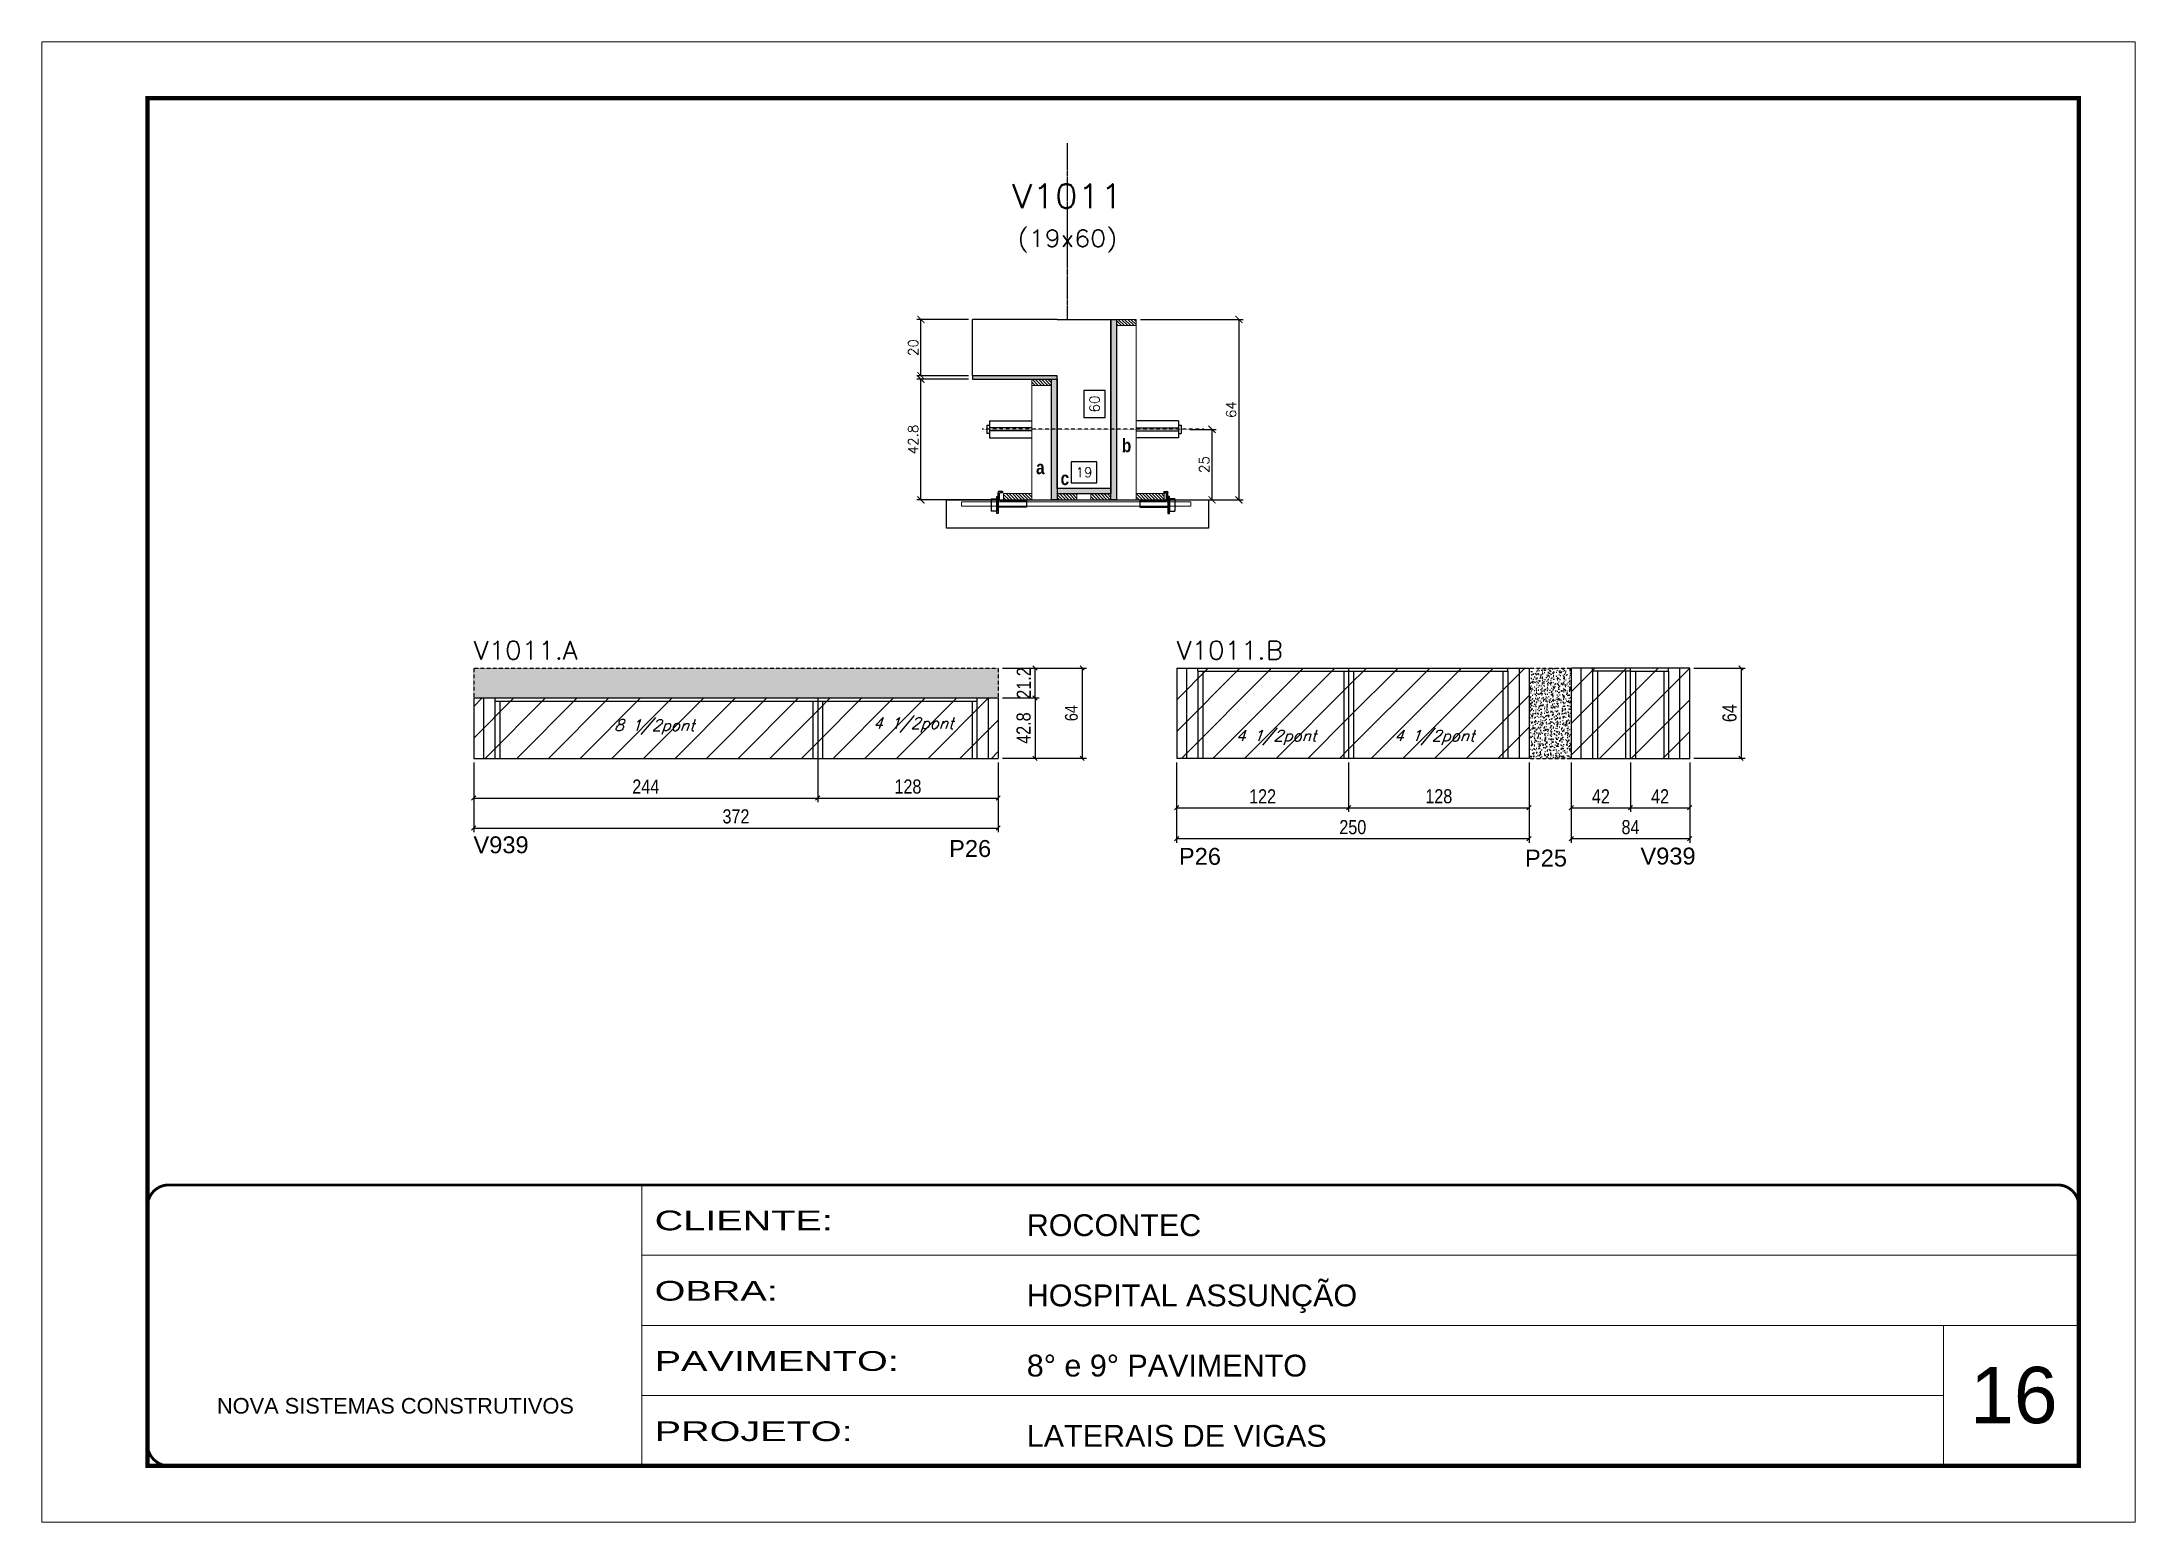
# Model space of a CAD drawing. Extents: x -20960 to -5926, y -2106 to 21915.
# Drawn here: x -7438 to -5953, y 17420 to 18470 of the extents above; entities that cross this region are included whole.
import ezdxf
from ezdxf.enums import TextEntityAlignment as Align

# ---------------------------------------------------------------- set-up
doc = ezdxf.new("R2010")
doc.units = 0
for name, pattern in [('CONTINUO', [0]), ('DASHED', [0.75, 0.5, -0.25]), ('HIDDEN', [0.375, 0.25, -0.125])]:
    doc.linetypes.add(name, pattern=pattern)
for name, color, linetype in [('5', 5, 'Continuous'), ('barrote', 251, 'Continuous'), ('COTA', 241, 'Continuous'), ('Cota Seção (2x)', 4, 'Continuous'), ('detalhes', 4, 'Continuous'), ('Painéis', 200, 'Continuous'), ('presilha', 1, 'Continuous'), ('Reaproveitamento', 251, 'Continuous'), ('SARR_2.2x7', 40, 'Continuous'), ('SARR_3.5x7', 81, 'Continuous'), ('TENSOR', 3, 'Continuous'), ('texto', 7, 'Continuous'), ('Texto de Titulo', 7, 'Continuous'), ('Texto Qtd Sarr', 242, 'Continuous')]:
    doc.layers.add(name, color=color, linetype=linetype)
for name, color, linetype, lineweight in [('CARIMBO', 255, 'Continuous', 9), ('CONCRETO', 251, 'Continuous', 25), ('Folhas', 255, 'Continuous', 9), ('Hachura', 251, 'Continuous', 9), ('Madeira', 126, 'Continuous', 18), ('SARRAFO DE PRESSAO', 251, 'DASHED', 9), ('SCO-___-LAJ', 2, 'Continuous', 0), ('Texto Seção', 7, 'Continuous', 15)]:
    doc.layers.add(name, color=color, linetype=linetype, lineweight=lineweight)
doc.styles.add('ARIAL', font='arial.ttf')
doc.styles.add('COTA TECNICA', font='techl___.ttf', dxfattribs={"height": 10})
doc.styles.add('COTA TECNICA-50', font='techl___.ttf', dxfattribs={"height": 9})
doc.styles.add('REGUA-120', font='ROMANS.shx', dxfattribs={"height": 15})
doc.styles.add('Romans', font='romans.shx')
doc.styles.get("Standard").update_dxf_attribs({"font": 'arial.ttf'})
doc.styles.add('TECNICA', font='techb___.ttf', dxfattribs={"height": 10})
doc.styles.add('Tecnologia', font='')
doc.styles.get('Tecnologia').set_extended_font_data('Forgotten Futurist')
doc.dimstyles.new('COTA PAINEL-50', dxfattribs={"dimtxt": 9, "dimasz": 3, "dimexe": 3, "dimexo": 3, "dimgap": 3, "dimtad": 1, "dimdec": 1, "dimzin": 12, "dimdsep": 46, "dimtxsty": 'COTA TECNICA-50', "dimblk1": 'OBLIQUE', "dimblk2": 'OBLIQUE', "dimsah": 1, "dimcen": 0.9, "dimclrd": 4, "dimclre": 4, "dimclrt": 240, "dimadec": 1, "dimazin": 3, "dimtfac": 1, "dimtdec": 1, "dimtmove": 0, "dimatfit": 3, "dimfxl": 1, "dimtolj": 1, "dimtzin": 12, "dimarcsym": 0})
doc.dimstyles.new('Cota Seção (2x)', dxfattribs={"dimtxt": 7, "dimasz": 5, "dimexe": 3, "dimexo": 3, "dimgap": 2, "dimtad": 3, "dimdec": 1, "dimlfac": 0.5, "dimzin": 12, "dimdsep": 46, "dimtxsty": 'Romans', "dimblk": 'ARCHTICK', "dimcen": 0, "dimclrd": 4, "dimclre": 4, "dimclrt": 1, "dimadec": 1, "dimazin": 3, "dimtfac": 1, "dimtdec": 1, "dimtmove": 0, "dimatfit": 3, "dimldrblk": 'OBLIQUE', "dimfxl": 1, "dimtolj": 1, "dimtzin": 12, "dimarcsym": 0})
doc.dimstyles.new('Cota Seção interna', dxfattribs={"dimtxt": 7, "dimasz": 6, "dimexe": 0.18, "dimexo": 2, "dimgap": -4, "dimtad": 3, "dimdec": 1, "dimlfac": 0.5, "dimzin": 12, "dimdsep": 46, "dimtxsty": 'Romans', "dimblk": 'ARCHTICK', "dimcen": 0.09, "dimse1": 1, "dimse2": 1, "dimsd1": 1, "dimsd2": 1, "dimclrd": 180, "dimclre": 5, "dimclrt": 1, "dimadec": 0, "dimazin": 3, "dimtfac": 1, "dimtdec": 1, "dimtofl": 0, "dimtmove": 0, "dimatfit": 3, "dimldrblk": 'ARCHTICK', "dimfxl": 1, "dimtolj": 1, "dimtzin": 0, "dimarcsym": 0})
doc.dimstyles.new('PAINEL', dxfattribs={"dimtxt": 10, "dimasz": 3, "dimexe": 3, "dimexo": 3, "dimgap": 3, "dimtad": 1, "dimdec": 1, "dimzin": 12, "dimdsep": 46, "dimtxsty": 'COTA TECNICA', "dimblk1": 'OBLIQUE', "dimblk2": 'OBLIQUE', "dimsah": 1, "dimcen": 0.9, "dimclrd": 4, "dimclre": 4, "dimclrt": 240, "dimadec": 1, "dimazin": 3, "dimtfac": 1, "dimtdec": 1, "dimtmove": 0, "dimatfit": 3, "dimfxl": 1, "dimtolj": 1, "dimtzin": 12, "dimarcsym": 0})
pattern_1 = [(45, (-139830.95, -15496.048), (-11.2253202, 11.2253202), [])]
pattern_2 = [(45, (4755, 1148.575), (-11.22532, 11.22532), [])]

msp = doc.modelspace()

# ---------------------------------------------------------------- texts
at = {"layer": '5', "linetype": 'Continuous'}
for s, p in [('V939', (-7132.33, 17894.11)), ('P26', (-6794.88, 17891.48)), ('P26', (-6631.85, 17885.92)), ('P25', (-6386.35, 17884.72)), ('V939', (-6304.44, 17886.13))]:
    msp.add_text(s, height=12, rotation=0.00004, dxfattribs=at).set_placement(p)
at = {"layer": 'CARIMBO', "style": 'ARIAL'}
msp.add_text('16', height=40, dxfattribs=at).set_placement((-6070.64, 17489.81))
at = {"layer": 'detalhes', "style": 'TECNICA'}
for s, p in [('b', (-6672.4, 18178.61)), ('a', (-6733.23, 18162.99)), ('c', (-6715.8, 18155.29))]:
    msp.add_text(s, height=9.6, dxfattribs=at).set_placement(p)
at = {"layer": 'texto', "color": 2, "char_height": 8, "attachment_point": 5, "style": 'Romans'}
for s, insert in [('{\\Q19;\\C256;8 1/2pont}', (-7004, 17983.61)), ('{\\Q19;\\C256;4 1/2pont}', (-6820.27, 17985.07)), ('{\\Q19;\\C256;4 1/2pont}', (-6562.89, 17976.2)), ('{\\Q19;\\C256;4 1/2pont}', (-6450.69, 17976.2))]:
    msp.add_mtext(s, dxfattribs=dict(at, insert=insert))
at = {"layer": 'Texto Seção', "style": 'REGUA-120', "width": 1.05}
for s, p in [('V1011.A', (-7132.1, 18031.64)), ('V1011.B', (-6633.45, 18031.64))]:
    msp.add_text(s, height=13, dxfattribs=at).set_placement(p)

# ---------------------------------------------------------------- blocks, each defined once
blk = doc.blocks.new('9999999999')
at = {"color": 30, "linetype": 'CONTINUO'}
for p, q in [((98564.6, 34230.2), (98564.6, 34429.4)), ((98564.6, 34379.6), (99584, 34379.6)), ((98564.6, 34329.8), (99488, 34329.8)), ((99584, 34329.8), (99488, 34329.8)), ((99488, 34329.8), (99488, 34230.2)), ((98564.6, 34280), (99488, 34280))]:
    blk.add_line(p, q, dxfattribs=at)
at = {"color": 30, "linetype": 'CONTINUO', "const_width": 2}
blk.add_lwpolyline([(99584, 34230.2), (99584, 34414.4, 0.414214), (99569, 34429.4), (98229, 34429.4, 0.414214), (98214, 34414.4), (98214, 34245.2, 0.414214), (98229, 34230.2), (99584, 34230.2)], format="xyb", dxfattribs=at)
at = {"layer": 'Folhas'}
blk.add_lwpolyline([(98139, 34190.2), (99624, 34190.2), (99624, 35240.2), (98139, 35240.2)], close=True, dxfattribs=at)
at = {"layer": 'Folhas', "color": 30, "const_width": 3}
blk.add_lwpolyline([(98214, 34230.2), (99584, 34230.2), (99584, 35200.2), (98214, 35200.2)], close=True, dxfattribs=at)
at = {"color": 7, "linetype": 'Continuous', "ltscale": 5, "style": 'ARIAL'}
for s, height, p in [('ROCONTEC', 15.48, (98837.7, 34393.1)), ('HOSPITAL ASSUNÇÃO', 15.483, (98837.7, 34343.3)), ('8° e 9° PAVIMENTO', 15.483, (98837.7, 34293.5)), ('NOVA SISTEMAS CONSTRUTIVOS', 11.059, (98263.2, 34267.2)), ('LATERAIS DE VIGAS', 15.483, (98837.7, 34243.7))]:
    blk.add_text(s, height=height, dxfattribs=at).set_placement(p)
at = {"layer": 'Folhas', "color": 7, "style": 'Tecnologia', "width": 1.5}
for s, p in [('CLIENTE:', (98573.7, 34397.2)), ('OBRA:', (98573.7, 34347.3)), ('PAVIMENTO:', (98573.7, 34297.5)), ('PROJETO:', (98573.7, 34247.7))]:
    blk.add_text(s, height=14, dxfattribs=at).set_placement(p)
blk = doc.blocks.new('titulo1')
at = {"layer": 'Defpoints', "color": 252, "linetype": 'HIDDEN', "ltscale": 2}
blk.add_line((0, 0), (0, 125), dxfattribs=at)
at = {"layer": 'Defpoints', "style": 'Romans', "oblique": 15}
blk.add_attdef('FOLHA', text='', height=10, dxfattribs=at).set_placement((0, 15.6), align=Align.MIDDLE_CENTER)
at = {"layer": 'Texto Qtd Sarr', "color": 3, "style": 'Romans', "oblique": 15}
for tag, height, p in [('TITULO', 17, (0, 71.4)), ('SEÇÃO', 12, (0, 41.5))]:
    blk.add_attdef(tag, text='', height=height, dxfattribs=at).set_placement(p, align=Align.MIDDLE_CENTER)
blk = doc.blocks.new('_ArchTick')
at = {"color": 0, "linetype": 'ByBlock', "const_width": 0.15}
blk.add_lwpolyline([(-0.5, -0.5), (0.5, 0.5)], dxfattribs=at)
blk = doc.blocks.new('*D6814')
at = {"layer": 'COTA', "color": 4, "lineweight": -2, "transparency": 16777216}
for p, q in [((-6781.2, 18230.4), (-6817.9, 18230.4)), ((-6814.9, 18144.8), (-6814.9, 18230.4)), ((-6763.6, 18144.8), (-6817.9, 18144.8))]:
    blk.add_line(p, q, dxfattribs=at)
at = {"layer": 'Defpoints', "color": 0, "transparency": 16777216}
for p in [(-6814.9, 18230.4), (-6778.2, 18230.4), (-6760.6, 18144.8)]:
    blk.add_point(p, dxfattribs=at)
at = {"layer": 'COTA', "color": 4, "lineweight": -2, "transparency": 16777216, "xscale": 5, "yscale": 5, "zscale": 5}
for p, rotation in [((-6814.9, 18230.4), 90), ((-6814.9, 18144.8), 270)]:
    blk.add_blockref('_ArchTick', p, dxfattribs=dict(at, rotation=rotation))
at = {"layer": 'COTA', "color": 1, "transparency": 16777216, "insert": (-6820.4, 18187.6), "char_height": 7, "attachment_point": 5, "rotation": 90, "style": 'Romans'}
blk.add_mtext('\\A1;42.8', dxfattribs=at)
blk = doc.blocks.new('_Oblique')
at = {"color": 0, "linetype": 'ByBlock', "lineweight": -2}
blk.add_line((-0.5, -0.5), (0.5, 0.5), dxfattribs=at)
blk = doc.blocks.new('*D6815')
at = {"layer": 'COTA', "color": 4, "lineweight": -2, "transparency": 16777216}
for p, q in [((-6781.2, 18272.8), (-6817.9, 18272.8)), ((-6814.9, 18232.8), (-6814.9, 18272.8)), ((-6781.2, 18232.8), (-6817.9, 18232.8))]:
    blk.add_line(p, q, dxfattribs=at)
at = {"layer": 'Defpoints', "color": 0, "transparency": 16777216}
for p in [(-6814.9, 18272.8), (-6778.2, 18272.8), (-6778.2, 18232.8)]:
    blk.add_point(p, dxfattribs=at)
at = {"layer": 'COTA', "color": 4, "lineweight": -2, "transparency": 16777216, "xscale": 5, "yscale": 5, "zscale": 5}
for p, rotation in [((-6814.9, 18272.8), 90), ((-6814.9, 18232.8), 270)]:
    blk.add_blockref('_ArchTick', p, dxfattribs=dict(at, rotation=rotation))
at = {"layer": 'COTA', "color": 1, "transparency": 16777216, "insert": (-6820.4, 18252.8), "char_height": 7, "attachment_point": 5, "rotation": 90, "style": 'Romans'}
blk.add_mtext('\\A1;20', dxfattribs=at)
blk = doc.blocks.new('*D6816')
at = {"layer": 'Cota Seção (2x)', "color": 180, "lineweight": -2, "transparency": 16777216}
for p, q in [((-6684.2, 18222.3), (-6699.2, 18222.3)), ((-6699.2, 18222.3), (-6699.2, 18203.3)), ((-6684.2, 18203.3), (-6684.2, 18222.3)), ((-6699.2, 18203.3), (-6684.2, 18203.3))]:
    blk.add_line(p, q, dxfattribs=at)
at = {"layer": 'Defpoints', "color": 0, "transparency": 16777216}
for p in [(-6718.2, 18272.8), (-6680.2, 18272.8), (-6718.2, 18152.8)]:
    blk.add_point(p, dxfattribs=at)
at = {"layer": 'Cota Seção (2x)', "color": 1, "transparency": 16777216, "insert": (-6691.7, 18212.8), "char_height": 7, "attachment_point": 5, "rotation": 90, "style": 'Romans'}
blk.add_mtext('\\A1;60', dxfattribs=at)
blk = doc.blocks.new('PRESILHA METÁLICA 1')
at = {"layer": 'presilha'}
for p, q in [((0, 13), (6, 13)), ((0, 13), (0, 0)), ((6, 0), (0, 0)), ((6, 15.5), (7.5, 15.5)), ((6, -2.5), (6, 15.5)), ((6, 13), (6, 0)), ((7.5, 10.6), (7.5, 19.9)), ((7.5, 15.5), (7.5, -2.5)), ((37.5, 4.1), (7.5, 4.1)), ((12, 21), (8.6, 21)), ((9, 11.6), (9, 18.9)), ((12, 19.5), (9.6, 19.5)), ((37.5, 11), (9.6, 11)), ((12, 21), (12, 19.5)), ((37.5, 11), (37.5, 4.1)), ((7.5, -2.5), (6, -2.5))]:
    blk.add_line(p, q, dxfattribs=at)
for centre, radius, start, end in [((8.6, 19.9), 1.14, 90, 180), ((9.6, 18.9), 0.57, 90, 180), ((9.6, 11.6), 0.57, 180, 270)]:
    blk.add_arc(centre, radius, start, end, dxfattribs=at)
blk = doc.blocks.new('*D6812')
at = {"layer": 'Cota Seção (2x)', "color": 180, "lineweight": -2, "transparency": 16777216}
for p, q in [((-6690.2, 18171.8), (-6708.2, 18171.8)), ((-6708.2, 18171.8), (-6708.2, 18156.8)), ((-6690.2, 18156.8), (-6690.2, 18171.8)), ((-6708.2, 18156.8), (-6690.2, 18156.8))]:
    blk.add_line(p, q, dxfattribs=at)
at = {"layer": 'Defpoints', "color": 0, "transparency": 16777216}
for p in [(-6718.2, 18152.8), (-6718.2, 18144.8), (-6680.2, 18144.8)]:
    blk.add_point(p, dxfattribs=at)
at = {"layer": 'Cota Seção (2x)', "color": 1, "transparency": 16777216, "insert": (-6699.2, 18164.3), "char_height": 7, "attachment_point": 5, "style": 'Romans'}
blk.add_mtext('\\A1;19', dxfattribs=at)
blk = doc.blocks.new('*D6817')
at = {"layer": 'COTA', "color": 4, "lineweight": -2, "transparency": 16777216}
for p, q in [((-6659.2, 18272.8), (-6586.3, 18272.8)), ((-6589.3, 18272.8), (-6589.3, 18144.8)), ((-6659.2, 18144.8), (-6586.3, 18144.8))]:
    blk.add_line(p, q, dxfattribs=at)
at = {"layer": 'Defpoints', "color": 0, "transparency": 16777216}
for p in [(-6662.2, 18272.8), (-6662.2, 18144.8), (-6589.3, 18144.8)]:
    blk.add_point(p, dxfattribs=at)
at = {"layer": 'COTA', "color": 4, "lineweight": -2, "transparency": 16777216, "xscale": 5, "yscale": 5, "zscale": 5}
for p, rotation in [((-6589.3, 18272.8), 90), ((-6589.3, 18144.8), 270)]:
    blk.add_blockref('_ArchTick', p, dxfattribs=dict(at, rotation=rotation))
at = {"layer": 'COTA', "color": 1, "transparency": 16777216, "insert": (-6594.8, 18208.8), "char_height": 7, "attachment_point": 5, "rotation": 90, "style": 'Romans'}
blk.add_mtext('\\A1;64', dxfattribs=at)
blk = doc.blocks.new('*D6813')
at = {"layer": 'COTA', "color": 4, "lineweight": -2, "transparency": 16777216}
for p, q in [((-6623.9, 18194.8), (-6605.4, 18194.8)), ((-6608.4, 18194.8), (-6608.4, 18144.8)), ((-6623.9, 18144.8), (-6605.4, 18144.8))]:
    blk.add_line(p, q, dxfattribs=at)
at = {"layer": 'Defpoints', "color": 0, "transparency": 16777216}
for p in [(-6626.9, 18194.8), (-6626.9, 18144.8), (-6608.4, 18144.8)]:
    blk.add_point(p, dxfattribs=at)
at = {"layer": 'COTA', "color": 4, "lineweight": -2, "transparency": 16777216, "xscale": 5, "yscale": 5, "zscale": 5}
for p, rotation in [((-6608.4, 18194.8), 90), ((-6608.4, 18144.8), 270)]:
    blk.add_blockref('_ArchTick', p, dxfattribs=dict(at, rotation=rotation))
at = {"layer": 'COTA', "color": 1, "transparency": 16777216, "insert": (-6613.9, 18169.8), "char_height": 7, "attachment_point": 5, "rotation": 90, "style": 'Romans'}
blk.add_mtext('\\A1;25', dxfattribs=at)
blk = doc.blocks.new('*D6818')
at = {"layer": 'COTA', "color": 4, "linetype": 'ByBlock', "lineweight": -2, "transparency": 16777216}
for p, q in [((-7132.1, 17958.5), (-7132.1, 17930.3)), ((-6888.1, 17968.5), (-6888.1, 17930.3)), ((-7132.1, 17933.3), (-6888.1, 17933.3))]:
    blk.add_line(p, q, dxfattribs=at)
at = {"layer": 'Defpoints', "color": 0, "linetype": 'ByBlock', "transparency": 16777216}
for p in [(-6888.1, 17971.5), (-7132.1, 17961.5), (-6888.1, 17933.3)]:
    blk.add_point(p, dxfattribs=at)
at = {"layer": 'COTA', "color": 4, "linetype": 'ByBlock', "lineweight": -2, "transparency": 16777216, "xscale": 3, "yscale": 3, "zscale": 3, "rotation": 180}
blk.add_blockref('_Oblique', (-7132.1, 17933.3), dxfattribs=at)
at = {"layer": 'COTA', "color": 4, "linetype": 'ByBlock', "lineweight": -2, "transparency": 16777216, "xscale": 3, "yscale": 3, "zscale": 3}
blk.add_blockref('_Oblique', (-6888.1, 17933.3), dxfattribs=at)
at = {"layer": 'COTA', "color": 240, "linetype": 'ByBlock', "transparency": 16777216, "insert": (-7010.1, 17941.4), "char_height": 10, "attachment_point": 5, "style": 'COTA TECNICA'}
blk.add_mtext('\\A1;244', dxfattribs=at)
blk = doc.blocks.new('*D6819')
at = {"layer": 'COTA', "color": 4, "linetype": 'ByBlock', "lineweight": -2, "transparency": 16777216}
for p, q in [((-6888.1, 17968.5), (-6888.1, 17930.3)), ((-6760.1, 17958.5), (-6760.1, 17930.3)), ((-6888.1, 17933.3), (-6760.1, 17933.3))]:
    blk.add_line(p, q, dxfattribs=at)
at = {"layer": 'Defpoints', "color": 0, "linetype": 'ByBlock', "transparency": 16777216}
for p in [(-6888.1, 17971.5), (-6760.1, 17961.5), (-6760.1, 17933.3)]:
    blk.add_point(p, dxfattribs=at)
at = {"layer": 'COTA', "color": 4, "linetype": 'ByBlock', "lineweight": -2, "transparency": 16777216, "xscale": 3, "yscale": 3, "zscale": 3, "rotation": 180}
blk.add_blockref('_Oblique', (-6888.1, 17933.3), dxfattribs=at)
at = {"layer": 'COTA', "color": 4, "linetype": 'ByBlock', "lineweight": -2, "transparency": 16777216, "xscale": 3, "yscale": 3, "zscale": 3}
blk.add_blockref('_Oblique', (-6760.1, 17933.3), dxfattribs=at)
at = {"layer": 'COTA', "color": 240, "linetype": 'ByBlock', "transparency": 16777216, "insert": (-6824.1, 17941.4), "char_height": 10, "attachment_point": 5, "style": 'COTA TECNICA'}
blk.add_mtext('\\A1;128', dxfattribs=at)
blk = doc.blocks.new('*D6820')
at = {"layer": 'COTA', "color": 4, "linetype": 'ByBlock', "lineweight": -2, "transparency": 16777216}
for p, q in [((-6757.1, 18004.3), (-6730.9, 18004.3)), ((-6733.9, 18004.3), (-6733.9, 17961.5)), ((-6757.1, 17961.5), (-6730.9, 17961.5))]:
    blk.add_line(p, q, dxfattribs=at)
at = {"layer": 'Defpoints', "color": 0, "linetype": 'ByBlock', "transparency": 16777216}
for p in [(-6760.1, 18004.3), (-6760.1, 17961.5), (-6733.9, 17961.5)]:
    blk.add_point(p, dxfattribs=at)
at = {"layer": 'COTA', "color": 4, "linetype": 'ByBlock', "lineweight": -2, "transparency": 16777216, "xscale": 3, "yscale": 3, "zscale": 3}
for p, rotation in [((-6733.9, 18004.3), 90), ((-6733.9, 17961.5), 270)]:
    blk.add_blockref('_Oblique', p, dxfattribs=dict(at, rotation=rotation))
at = {"layer": 'COTA', "color": 240, "linetype": 'ByBlock', "transparency": 16777216, "insert": (-6742, 17982.9), "char_height": 10, "attachment_point": 5, "rotation": 90, "style": 'COTA TECNICA'}
blk.add_mtext('\\A1;42.8', dxfattribs=at)
blk = doc.blocks.new('*D6821')
at = {"layer": 'COTA', "color": 4, "linetype": 'ByBlock', "lineweight": -2, "transparency": 16777216}
for p, q in [((-6757.1, 18025.5), (-6730.9, 18025.5)), ((-6733.9, 18004.3), (-6733.9, 18025.5)), ((-6757.1, 18004.3), (-6730.9, 18004.3))]:
    blk.add_line(p, q, dxfattribs=at)
at = {"layer": 'Defpoints', "color": 0, "linetype": 'ByBlock', "transparency": 16777216}
for p in [(-6760.1, 18025.5), (-6733.9, 18025.5), (-6760.1, 18004.3)]:
    blk.add_point(p, dxfattribs=at)
at = {"layer": 'COTA', "color": 4, "linetype": 'ByBlock', "lineweight": -2, "transparency": 16777216, "xscale": 3, "yscale": 3, "zscale": 3}
for p, rotation in [((-6733.9, 18025.5), 90), ((-6733.9, 18004.3), 270)]:
    blk.add_blockref('_Oblique', p, dxfattribs=dict(at, rotation=rotation))
at = {"layer": 'COTA', "color": 240, "linetype": 'ByBlock', "transparency": 16777216, "insert": (-6741.9, 18014.9), "char_height": 10, "attachment_point": 5, "rotation": 90, "style": 'COTA TECNICA'}
blk.add_mtext('\\A1;21.2', dxfattribs=at)
blk = doc.blocks.new('*D6822')
at = {"layer": 'COTA', "color": 4, "linetype": 'ByBlock', "lineweight": -2, "transparency": 16777216}
for p, q in [((-6633.5, 17958.5), (-6633.5, 17923.4)), ((-6511.5, 17958.5), (-6511.5, 17923.4)), ((-6633.5, 17926.4), (-6511.5, 17926.4))]:
    blk.add_line(p, q, dxfattribs=at)
at = {"layer": 'Defpoints', "color": 0, "linetype": 'ByBlock', "transparency": 16777216}
for p in [(-6633.5, 17961.5), (-6511.5, 17961.5), (-6511.5, 17926.4)]:
    blk.add_point(p, dxfattribs=at)
at = {"layer": 'COTA', "color": 4, "linetype": 'ByBlock', "lineweight": -2, "transparency": 16777216, "xscale": 3, "yscale": 3, "zscale": 3, "rotation": 180}
blk.add_blockref('_Oblique', (-6633.5, 17926.4), dxfattribs=at)
at = {"layer": 'COTA', "color": 4, "linetype": 'ByBlock', "lineweight": -2, "transparency": 16777216, "xscale": 3, "yscale": 3, "zscale": 3}
blk.add_blockref('_Oblique', (-6511.5, 17926.4), dxfattribs=at)
at = {"layer": 'COTA', "color": 240, "linetype": 'ByBlock', "transparency": 16777216, "insert": (-6572.5, 17934.5), "char_height": 10, "attachment_point": 5, "style": 'COTA TECNICA'}
blk.add_mtext('\\A1;122', dxfattribs=at)
blk = doc.blocks.new('*D6823')
at = {"layer": 'COTA', "color": 4, "linetype": 'ByBlock', "lineweight": -2, "transparency": 16777216}
for p, q in [((-6511.5, 17958.5), (-6511.5, 17923.4)), ((-6383.5, 17958.5), (-6383.5, 17923.4)), ((-6511.5, 17926.4), (-6383.5, 17926.4))]:
    blk.add_line(p, q, dxfattribs=at)
at = {"layer": 'Defpoints', "color": 0, "linetype": 'ByBlock', "transparency": 16777216}
for p in [(-6511.5, 17961.5), (-6383.5, 17961.5), (-6383.5, 17926.4)]:
    blk.add_point(p, dxfattribs=at)
at = {"layer": 'COTA', "color": 4, "linetype": 'ByBlock', "lineweight": -2, "transparency": 16777216, "xscale": 3, "yscale": 3, "zscale": 3, "rotation": 180}
blk.add_blockref('_Oblique', (-6511.5, 17926.4), dxfattribs=at)
at = {"layer": 'COTA', "color": 4, "linetype": 'ByBlock', "lineweight": -2, "transparency": 16777216, "xscale": 3, "yscale": 3, "zscale": 3}
blk.add_blockref('_Oblique', (-6383.5, 17926.4), dxfattribs=at)
at = {"layer": 'COTA', "color": 240, "linetype": 'ByBlock', "transparency": 16777216, "insert": (-6447.5, 17934.5), "char_height": 10, "attachment_point": 5, "style": 'COTA TECNICA'}
blk.add_mtext('\\A1;128', dxfattribs=at)
blk = doc.blocks.new('*D6824')
at = {"layer": 'COTA', "color": 4, "linetype": 'ByBlock', "lineweight": -2, "transparency": 16777216}
for p, q in [((-6353.5, 17958.5), (-6353.5, 17923.4)), ((-6311.5, 17958.5), (-6311.5, 17923.4)), ((-6353.5, 17926.4), (-6311.5, 17926.4))]:
    blk.add_line(p, q, dxfattribs=at)
at = {"layer": 'Defpoints', "color": 0, "linetype": 'ByBlock', "transparency": 16777216}
for p in [(-6353.5, 17961.5), (-6311.5, 17961.5), (-6311.5, 17926.4)]:
    blk.add_point(p, dxfattribs=at)
at = {"layer": 'COTA', "color": 4, "linetype": 'ByBlock', "lineweight": -2, "transparency": 16777216, "xscale": 3, "yscale": 3, "zscale": 3, "rotation": 180}
blk.add_blockref('_Oblique', (-6353.5, 17926.4), dxfattribs=at)
at = {"layer": 'COTA', "color": 4, "linetype": 'ByBlock', "lineweight": -2, "transparency": 16777216, "xscale": 3, "yscale": 3, "zscale": 3}
blk.add_blockref('_Oblique', (-6311.5, 17926.4), dxfattribs=at)
at = {"layer": 'COTA', "color": 240, "linetype": 'ByBlock', "transparency": 16777216, "insert": (-6332.5, 17934.5), "char_height": 10, "attachment_point": 5, "style": 'COTA TECNICA'}
blk.add_mtext('\\A1;42', dxfattribs=at)
blk = doc.blocks.new('*D6825')
at = {"layer": 'COTA', "color": 4, "linetype": 'ByBlock', "lineweight": -2, "transparency": 16777216}
for p, q in [((-6311.5, 17958.5), (-6311.5, 17923.4)), ((-6269.5, 17958.5), (-6269.5, 17923.4)), ((-6311.5, 17926.4), (-6269.5, 17926.4))]:
    blk.add_line(p, q, dxfattribs=at)
at = {"layer": 'Defpoints', "color": 0, "linetype": 'ByBlock', "transparency": 16777216}
for p in [(-6311.5, 17961.5), (-6269.5, 17961.5), (-6269.5, 17926.4)]:
    blk.add_point(p, dxfattribs=at)
at = {"layer": 'COTA', "color": 4, "linetype": 'ByBlock', "lineweight": -2, "transparency": 16777216, "xscale": 3, "yscale": 3, "zscale": 3, "rotation": 180}
blk.add_blockref('_Oblique', (-6311.5, 17926.4), dxfattribs=at)
at = {"layer": 'COTA', "color": 4, "linetype": 'ByBlock', "lineweight": -2, "transparency": 16777216, "xscale": 3, "yscale": 3, "zscale": 3}
blk.add_blockref('_Oblique', (-6269.5, 17926.4), dxfattribs=at)
at = {"layer": 'COTA', "color": 240, "linetype": 'ByBlock', "transparency": 16777216, "insert": (-6290.5, 17934.5), "char_height": 10, "attachment_point": 5, "style": 'COTA TECNICA'}
blk.add_mtext('\\A1;42', dxfattribs=at)
blk = doc.blocks.new('*D6826')
at = {"layer": 'COTA', "color": 4, "linetype": 'ByBlock', "lineweight": -2, "transparency": 16777216}
for p, q in [((-6266.5, 18025.5), (-6230.1, 18025.5)), ((-6233.1, 18025.5), (-6233.1, 17961.5)), ((-6266.5, 17961.5), (-6230.1, 17961.5))]:
    blk.add_line(p, q, dxfattribs=at)
at = {"layer": 'Defpoints', "color": 0, "linetype": 'ByBlock', "transparency": 16777216}
for p in [(-6269.5, 18025.5), (-6269.5, 17961.5), (-6233.1, 17961.5)]:
    blk.add_point(p, dxfattribs=at)
at = {"layer": 'COTA', "color": 4, "linetype": 'ByBlock', "lineweight": -2, "transparency": 16777216, "xscale": 3, "yscale": 3, "zscale": 3}
for p, rotation in [((-6233.1, 18025.5), 90), ((-6233.1, 17961.5), 270)]:
    blk.add_blockref('_Oblique', p, dxfattribs=dict(at, rotation=rotation))
at = {"layer": 'COTA', "color": 240, "linetype": 'ByBlock', "transparency": 16777216, "insert": (-6241.2, 17993.5), "char_height": 10, "attachment_point": 5, "rotation": 90, "style": 'COTA TECNICA'}
blk.add_mtext('\\A1;64', dxfattribs=at)
blk = doc.blocks.new('*D6827')
at = {"layer": 'COTA', "color": 4, "linetype": 'ByBlock', "lineweight": -2, "transparency": 16777216}
for p, q in [((-7132.1, 17958.5), (-7132.1, 17909)), ((-6760.1, 17958.5), (-6760.1, 17909)), ((-7132.1, 17912), (-6760.1, 17912))]:
    blk.add_line(p, q, dxfattribs=at)
at = {"layer": 'Defpoints', "color": 0, "linetype": 'ByBlock', "transparency": 16777216}
for p in [(-7132.1, 17961.5), (-6760.1, 17961.5), (-6760.1, 17912)]:
    blk.add_point(p, dxfattribs=at)
at = {"layer": 'COTA', "color": 4, "linetype": 'ByBlock', "lineweight": -2, "transparency": 16777216, "xscale": 3, "yscale": 3, "zscale": 3, "rotation": 180}
blk.add_blockref('_Oblique', (-7132.1, 17912), dxfattribs=at)
at = {"layer": 'COTA', "color": 4, "linetype": 'ByBlock', "lineweight": -2, "transparency": 16777216, "xscale": 3, "yscale": 3, "zscale": 3}
blk.add_blockref('_Oblique', (-6760.1, 17912), dxfattribs=at)
at = {"layer": 'COTA', "color": 240, "linetype": 'ByBlock', "transparency": 16777216, "insert": (-6946.1, 17920.2), "char_height": 10, "attachment_point": 5, "style": 'COTA TECNICA'}
blk.add_mtext('\\A1;372', dxfattribs=at)
blk = doc.blocks.new('*D6828')
at = {"layer": 'COTA', "color": 4, "linetype": 'ByBlock', "lineweight": -2, "transparency": 16777216}
for p, q in [((-6633.5, 17958.5), (-6633.5, 17901.5)), ((-6383.5, 17958.5), (-6383.5, 17901.5)), ((-6633.5, 17904.5), (-6383.5, 17904.5))]:
    blk.add_line(p, q, dxfattribs=at)
at = {"layer": 'Defpoints', "color": 0, "linetype": 'ByBlock', "transparency": 16777216}
for p in [(-6633.5, 17961.5), (-6383.5, 17961.5), (-6383.5, 17904.5)]:
    blk.add_point(p, dxfattribs=at)
at = {"layer": 'COTA', "color": 4, "linetype": 'ByBlock', "lineweight": -2, "transparency": 16777216, "xscale": 3, "yscale": 3, "zscale": 3, "rotation": 180}
blk.add_blockref('_Oblique', (-6633.5, 17904.5), dxfattribs=at)
at = {"layer": 'COTA', "color": 4, "linetype": 'ByBlock', "lineweight": -2, "transparency": 16777216, "xscale": 3, "yscale": 3, "zscale": 3}
blk.add_blockref('_Oblique', (-6383.5, 17904.5), dxfattribs=at)
at = {"layer": 'COTA', "color": 240, "linetype": 'ByBlock', "transparency": 16777216, "insert": (-6508.5, 17912.6), "char_height": 10, "attachment_point": 5, "style": 'COTA TECNICA'}
blk.add_mtext('\\A1;250', dxfattribs=at)
blk = doc.blocks.new('*D6829')
at = {"layer": 'COTA', "color": 4, "linetype": 'ByBlock', "lineweight": -2, "transparency": 16777216}
for p, q in [((-6353.5, 17958.5), (-6353.5, 17901.5)), ((-6269.5, 17958.5), (-6269.5, 17901.5)), ((-6353.5, 17904.5), (-6269.5, 17904.5))]:
    blk.add_line(p, q, dxfattribs=at)
at = {"layer": 'Defpoints', "color": 0, "linetype": 'ByBlock', "transparency": 16777216}
for p in [(-6353.5, 17961.5), (-6269.5, 17961.5), (-6269.5, 17904.5)]:
    blk.add_point(p, dxfattribs=at)
at = {"layer": 'COTA', "color": 4, "linetype": 'ByBlock', "lineweight": -2, "transparency": 16777216, "xscale": 3, "yscale": 3, "zscale": 3, "rotation": 180}
blk.add_blockref('_Oblique', (-6353.5, 17904.5), dxfattribs=at)
at = {"layer": 'COTA', "color": 4, "linetype": 'ByBlock', "lineweight": -2, "transparency": 16777216, "xscale": 3, "yscale": 3, "zscale": 3}
blk.add_blockref('_Oblique', (-6269.5, 17904.5), dxfattribs=at)
at = {"layer": 'COTA', "color": 240, "linetype": 'ByBlock', "transparency": 16777216, "insert": (-6311.5, 17912.6), "char_height": 10, "attachment_point": 5, "style": 'COTA TECNICA'}
blk.add_mtext('\\A1;84', dxfattribs=at)
blk = doc.blocks.new('*D6830')
at = {"layer": 'COTA', "color": 4, "lineweight": -2, "transparency": 16777216}
for p, q in [((-6757.1, 18025.5), (-6697.5, 18025.5)), ((-6700.5, 18025.5), (-6700.5, 17961.5)), ((-6757.1, 17961.5), (-6697.5, 17961.5))]:
    blk.add_line(p, q, dxfattribs=at)
at = {"layer": 'Defpoints', "color": 0, "transparency": 16777216}
for p in [(-6760.1, 18025.5), (-6760.1, 17961.5), (-6700.5, 17961.5)]:
    blk.add_point(p, dxfattribs=at)
at = {"layer": 'COTA', "color": 4, "lineweight": -2, "transparency": 16777216, "xscale": 3, "yscale": 3, "zscale": 3}
for p, rotation in [((-6700.5, 18025.5), 90), ((-6700.5, 17961.5), 270)]:
    blk.add_blockref('_Oblique', p, dxfattribs=dict(at, rotation=rotation))
at = {"layer": 'COTA', "color": 240, "transparency": 16777216, "insert": (-6708.1, 17993.5), "char_height": 9, "attachment_point": 5, "rotation": 90, "style": 'COTA TECNICA-50'}
blk.add_mtext('\\A1;64', dxfattribs=at)

# ---------------------------------------------------------------- dimensions: what is measured, and where the dimension line sits
at = {"layer": 'COTA'}
for base, p1, p2, dimstyle, picture, middle in [((-6814.94, 18272.82), (-6778.23, 18232.82), (-6778.23, 18272.82), 'Cota Seção (2x)', '*D6815', (-6820.44, 18252.82)), ((-6589.26, 18144.8), (-6662.23, 18272.8), (-6662.23, 18144.8), 'Cota Seção (2x)', '*D6817', (-6594.76, 18208.8)), ((-6814.94, 18230.42), (-6760.63, 18144.8), (-6778.23, 18230.42), 'Cota Seção (2x)', '*D6814', (-6820.44, 18187.61)), ((-6608.37, 18144.8), (-6626.92, 18194.77), (-6626.92, 18144.8), 'Cota Seção (2x)', '*D6813', (-6613.87, 18169.78)), ((-6700.49, 17961.45), (-6760.1, 18025.45), (-6760.1, 17961.45), 'COTA PAINEL-50', '*D6830', (-6708.08, 17993.45))]:
    dim = msp.add_linear_dim(base=base, p1=p1, p2=p2, angle=90, dimstyle=dimstyle, dxfattribs=at)
    dim.commit()
    dim.dimension.update_dxf_attribs({"geometry": picture, "text_midpoint": middle})
at = {"layer": 'COTA', "linetype": 'ByBlock'}
dim = msp.add_linear_dim(base=(-6733.88, 18025.45), p1=(-6760.1, 18004.25), p2=(-6760.1, 18025.45), angle=90, dimstyle='PAINEL', dxfattribs=at)
dim.commit()
dim.dimension.update_dxf_attribs({"geometry": '*D6821', "text_midpoint": (-6733.88, 18014.85), "dimtype": 160})
for base, p1, p2, picture, middle in [((-6233.05, 17961.45), (-6269.45, 18025.45), (-6269.45, 17961.45), '*D6826', (-6241.16, 17993.45)), ((-6733.88, 17961.45), (-6760.1, 18004.25), (-6760.1, 17961.45), '*D6820', (-6741.97, 17982.85))]:
    dim = msp.add_linear_dim(base=base, p1=p1, p2=p2, angle=90, dimstyle='PAINEL', dxfattribs=at)
    dim.commit()
    dim.dimension.update_dxf_attribs({"geometry": picture, "text_midpoint": middle})
for base, p1, p2, picture, middle in [((-6888.1, 17933.3), (-7132.1, 17961.45), (-6888.1, 17971.45), '*D6818', (-7010.1, 17941.37)), ((-6760.1, 17911.98), (-7132.1, 17961.45), (-6760.1, 17961.45), '*D6827', (-6946.1, 17920.2)), ((-6511.45, 17926.41), (-6633.45, 17961.45), (-6511.45, 17961.45), '*D6822', (-6572.45, 17934.47)), ((-6383.45, 17904.54), (-6633.45, 17961.45), (-6383.45, 17961.45), '*D6828', (-6508.45, 17912.65)), ((-6311.45, 17926.41), (-6353.45, 17961.45), (-6311.45, 17961.45), '*D6824', (-6332.45, 17934.49)), ((-6269.45, 17904.54), (-6353.45, 17961.45), (-6269.45, 17961.45), '*D6829', (-6311.45, 17912.63))]:
    dim = msp.add_linear_dim(base=base, p1=p1, p2=p2, dimstyle='PAINEL', dxfattribs=at)
    dim.commit()
    dim.dimension.update_dxf_attribs({"geometry": picture, "text_midpoint": middle})
for base, p1, p2, picture, middle in [((-6760.1, 17933.3), (-6888.1, 17971.45), (-6760.1, 17961.45), '*D6819', (-6824.1, 17941.39)), ((-6383.45, 17926.41), (-6511.45, 17961.45), (-6383.45, 17961.45), '*D6823', (-6447.45, 17934.51)), ((-6269.45, 17926.41), (-6311.45, 17961.45), (-6269.45, 17961.45), '*D6825', (-6290.45, 17934.49))]:
    dim = msp.add_linear_dim(base=base, p1=p1, p2=p2, dimstyle='PAINEL', override={"dimtmove": 1}, dxfattribs=at)
    dim.commit()
    dim.dimension.update_dxf_attribs({"geometry": picture, "text_midpoint": middle})
at = {"layer": 'Cota Seção (2x)'}
dim = msp.add_linear_dim(base=(-6680.23, 18272.8), p1=(-6718.23, 18152.8), p2=(-6718.23, 18272.8), angle=90, dimstyle='Cota Seção interna', dxfattribs=at)
dim.commit()
dim.dimension.update_dxf_attribs({"geometry": '*D6816', "text_midpoint": (-6680.23, 18212.8), "dimtype": 160})
dim = msp.add_linear_dim(base=(-6718.23, 18152.8), p1=(-6680.23, 18144.8), p2=(-6718.23, 18144.8), angle=180, dimstyle='Cota Seção interna', dxfattribs=at)
dim.commit()
dim.dimension.update_dxf_attribs({"geometry": '*D6812', "text_midpoint": (-6699.23, 18164.3)})

# ---------------------------------------------------------------- hatches: boundary and pattern name
at = {"layer": 'COTA', "linetype": 'DASHED', "ltscale": 0.3}
h = msp.add_hatch(dxfattribs=at)
h.set_pattern_fill('AR-CONC', color=256, scale=0.03)
h.set_pattern_definition([(50, (-139830.9504, -15491.048), (5.46554007, -0.47817257), [0.5715, -6.2865]), (355, (-139830.9504, -15491.048), (-1.05730264, 5.73170536), [0.4572, -5.02921753]), (100.4514447, (-139830.495, -15491.088), (4.40823741, 5.25353256), [0.48570026, -5.34270734]), (46.1842, (-139830.9504, -15489.524), (8.13237123, -1.26126984), [0.85725, -9.42975]), (96.6355576, (-139830.273, -15489.629), (7.122124, 7.42278374), [0.7285507, -8.01406824]), (351.184151, (-139830.95, -15489.524), (7.122124, 7.42278374), [0.685799, -7.54379196]), (21, (-139830.1884, -15489.905), (4.54843174, -3.06795595), [0.5715, -6.2865]), (326, (-139830.1884, -15489.905), (1.85406085, 5.52563898), [0.4572, -5.0292]), (71.451445, (-139829.8094, -15490.1606), (6.40249258, 2.45768307), [0.48570026, -5.34269813]), (37.5, (-139830.9504, -15491.048), (0.092658098, 2.536651166), [0, -4.96824, 0, -5.1054, 0, -5.04825]), (7.5, (-139830.9504, -15491.048), (2.004589875, 3.005417245), [0, -2.91084, 0, -4.85394, 0, -1.92405]), (327.5, (-139832.6497, -15491.048), (4.067717855, -0.17186232), [0, -1.905, 0, -5.9436, 0, -7.8867]), (317.5, (-139833.4117, -15491.048), (4.44387544, 0.76279473), [0, -2.4765, 0, -3.94716, 0, -5.6007])])
h.paths.add_polyline_path([(-6760.1, 18004.25), (-6760.1, 18025.45), (-7132.1, 18025.45), (-7132.1, 18004.25)])
at = {"layer": 'COTA', "linetype": 'ByBlock'}
h = msp.add_hatch(dxfattribs=at)
h.set_pattern_fill('AR-CONC', color=256, scale=0.03)
h.set_pattern_definition([(50, (-139830.9504, -15496.048), (5.46554007, -0.47817257), [0.5715, -6.2865]), (355, (-139830.9504, -15496.048), (-1.05730264, 5.73170536), [0.4572, -5.02921753]), (100.4514447, (-139830.495, -15496.088), (4.40823741, 5.25353256), [0.48570026, -5.34270734]), (46.1842, (-139830.9504, -15494.524), (8.13237123, -1.26126984), [0.85725, -9.42975]), (96.6355576, (-139830.273, -15494.629), (7.122124, 7.42278374), [0.7285507, -8.01406824]), (351.184151, (-139830.95, -15494.524), (7.122124, 7.42278374), [0.685799, -7.54379196]), (21, (-139830.1884, -15494.905), (4.54843174, -3.06795595), [0.5715, -6.2865]), (326, (-139830.1884, -15494.905), (1.85406085, 5.52563898), [0.4572, -5.0292]), (71.451445, (-139829.8094, -15495.1606), (6.40249258, 2.45768307), [0.48570026, -5.34269813]), (37.5, (-139830.9504, -15496.048), (0.092658098, 2.536651166), [0, -4.96824, 0, -5.1054, 0, -5.04825]), (7.5, (-139830.9504, -15496.048), (2.004589875, 3.005417245), [0, -2.91084, 0, -4.85394, 0, -1.92405]), (327.5, (-139832.6497, -15496.048), (4.067717855, -0.17186232), [0, -1.905, 0, -5.9436, 0, -7.8867]), (317.5, (-139833.4117, -15496.048), (4.44387544, 0.76279473), [0, -2.4765, 0, -3.94716, 0, -5.6007])])
h.paths.add_polyline_path([(-6383.45, 17961.45), (-6353.45, 17961.45), (-6353.45, 18025.45), (-6383.45, 18025.45)])
at = {"layer": 'Hachura'}
h = msp.add_hatch(color=256, dxfattribs=at)
h.dxf.hatch_style = 1
h.paths.add_polyline_path([(-6680.23, 18272.8), (-6676.23, 18272.8), (-6676.23, 18144.8), (-6680.23, 18144.8)])
h = msp.add_hatch(dxfattribs=at)
h.set_pattern_fill('ANSI31', color=256, scale=0.5, angle=270, style=0)
h.set_pattern_definition([(315, (16169.5916, 9965.1546), (1.12253202, 1.12253202), [])])
h.paths.add_polyline_path([(-6662.23, 18268.4), (-6662.23, 18272.8), (-6676.23, 18272.8), (-6676.23, 18268.4)])
h = msp.add_hatch(color=256, dxfattribs=at)
h.dxf.hatch_style = 1
h.paths.add_polyline_path([(-6718.23, 18230.42), (-6718.23, 18232.82), (-6778.23, 18232.82), (-6778.23, 18230.42)])
h = msp.add_hatch(dxfattribs=at)
h.set_pattern_fill('ANSI31', color=256, scale=0.5, angle=270, style=0)
h.set_pattern_definition([(315, (16229.5916, 9922.7804), (1.12253202, 1.12253202), [])])
h.paths.add_polyline_path([(-6722.23, 18226.02), (-6722.23, 18230.42), (-6736.23, 18230.42), (-6736.23, 18226.02)])
h = msp.add_hatch(color=256, dxfattribs=at)
h.dxf.hatch_style = 1
h.paths.add_polyline_path([(-6722.23, 18230.42), (-6718.23, 18230.42), (-6718.23, 18144.8), (-6722.23, 18144.8)])
h = msp.add_hatch(dxfattribs=at)
h.set_pattern_fill('ANSI31', color=256, scale=0.5, angle=270, style=0)
h.set_pattern_definition([(315, (16229.5916, 9915.1546), (1.12253202, 1.12253202), [])])
h.paths.add_polyline_path([(-6756.23, 18144.8), (-6756.23, 18149.2), (-6736.23, 18149.2), (-6736.23, 18144.8)])
h = msp.add_hatch(color=256, dxfattribs=at)
h.dxf.hatch_style = 1
h.paths.add_polyline_path([(-6680.23, 18149.2), (-6680.23, 18152.8), (-6718.23, 18152.8), (-6718.23, 18149.2)])
h = msp.add_hatch(dxfattribs=at)
h.set_pattern_fill('ANSI31', color=256, scale=0.5, angle=270, style=0)
h.set_pattern_definition([(315, (16238.3916, 9915.1546), (1.12253202, 1.12253202), [])])
h.paths.add_polyline_path([(-6718.23, 18144.8), (-6718.23, 18149.2), (-6704.23, 18149.2), (-6704.23, 18144.8)])
h = msp.add_hatch(dxfattribs=at)
h.set_pattern_fill('ANSI31', color=256, scale=0.5, angle=270, style=0)
h.set_pattern_definition([(315, (16238.3937, 9915.1546), (1.12253202, 1.12253202), [])])
h.paths.add_polyline_path([(-6680.23, 18144.8), (-6680.23, 18149.2), (-6694.23, 18149.2), (-6694.23, 18144.8)])
h = msp.add_hatch(dxfattribs=at)
h.set_pattern_fill('ANSI31', color=256, scale=0.5, angle=270, style=0)
h.set_pattern_definition([(315, (16135.5916, 9915.1546), (1.12253202, 1.12253202), [])])
h.paths.add_polyline_path([(-6662.23, 18144.8), (-6662.23, 18149.2), (-6642.23, 18149.2), (-6642.23, 18144.8)])
at = {"layer": 'Reaproveitamento', "transparency": 33554684}
h = msp.add_hatch(dxfattribs=at)
h.set_pattern_fill('ANSI31', color=256, scale=5)
h.set_pattern_definition(pattern_2)
h.paths.add_polyline_path([(-6511.45, 18025.45), (-6633.45, 18025.45), (-6633.45, 17961.45), (-6511.45, 17961.45)])
h = msp.add_hatch(dxfattribs=at)
h.set_pattern_fill('ANSI31', color=256, scale=5)
h.set_pattern_definition(pattern_2)
h.paths.add_polyline_path([(-6383.45, 17961.45), (-6383.45, 18025.45), (-6511.45, 18025.45), (-6511.45, 17961.45)])
at = {"layer": 'Reaproveitamento', "linetype": 'ByBlock'}
h = msp.add_hatch(dxfattribs=at)
h.set_pattern_fill('ANSI31', color=256, scale=5)
h.set_pattern_definition(pattern_1)
h.paths.add_polyline_path([(-6353.45, 17961.45), (-6311.45, 17961.45), (-6311.45, 18025.45), (-6353.45, 18025.45)])
h = msp.add_hatch(dxfattribs=at)
h.set_pattern_fill('ANSI31', color=256, scale=5)
h.set_pattern_definition(pattern_1)
h.paths.add_polyline_path([(-6311.45, 17961.45), (-6269.45, 17961.45), (-6269.45, 18025.45), (-6311.45, 18025.45)])
at = {"layer": 'Reaproveitamento', "transparency": 33554684}
h = msp.add_hatch(dxfattribs=at)
h.set_pattern_fill('ANSI31', color=256, scale=5)
h.set_pattern_definition(pattern_2)
h.paths.add_polyline_path([(-6888.1, 17961.45), (-6888.1, 18004.25), (-7132.1, 18004.25), (-7132.1, 17961.45)])
h = msp.add_hatch(dxfattribs=at)
h.set_pattern_fill('ANSI31', color=256, scale=5)
h.set_pattern_definition(pattern_2)
h.paths.add_polyline_path([(-6760.1, 17961.45), (-6760.1, 18004.25), (-6888.1, 18004.25), (-6888.1, 17961.45)])

# ---------------------------------------------------------------- linework, layer by layer
at = {"ltscale": 3}
for p, q in [((-6768.23, 18197.85), (-6768.23, 18191.85)), ((-6768.23, 18197.85), (-6766.23, 18197.85)), ((-6766.23, 18191.85), (-6768.23, 18191.85)), ((-6766.23, 18200.85), (-6766.23, 18188.85)), ((-6766.23, 18200.85), (-6736.23, 18200.85)), ((-6736.23, 18195.85), (-6766.23, 18195.85)), ((-6736.23, 18193.85), (-6766.23, 18193.85)), ((-6632.23, 18200.85), (-6662.23, 18200.85)), ((-6662.23, 18195.85), (-6632.23, 18195.85)), ((-6662.23, 18193.85), (-6632.23, 18193.85)), ((-6632.23, 18200.85), (-6632.23, 18188.85)), ((-6632.23, 18197.85), (-6630.23, 18197.85)), ((-6632.23, 18191.85), (-6630.23, 18191.85)), ((-6630.23, 18197.85), (-6630.23, 18191.85)), ((-6766.23, 18188.85), (-6736.23, 18188.85)), ((-6632.23, 18188.85), (-6662.23, 18188.85))]:
    msp.add_line(p, q, dxfattribs=at)
at = {"layer": 'barrote'}
msp.add_lwpolyline([(-6610.86, 18124.8), (-6796.83, 18124.8), (-6796.83, 18144.8), (-6610.86, 18144.8)], close=True, dxfattribs=at)
at = {"layer": 'CONCRETO'}
for p, q in [((-6718.23, 18272.82), (-6778.23, 18272.82)), ((-6718.23, 18272.8), (-6718.23, 18272.8))]:
    msp.add_line(p, q, dxfattribs=at)
msp.add_lwpolyline([(-6718.23, 18272.8), (-6718.23, 18272.8), (-6680.23, 18272.8), (-6680.23, 18149.2), (-6680.23, 18149.2), (-6680.23, 18152.8), (-6718.23, 18152.8), (-6718.23, 18232.82), (-6778.23, 18232.82), (-6778.23, 18272.82)], dxfattribs=at)
at = {"layer": 'COTA', "linetype": 'DASHED', "ltscale": 0.3}
for p, q in [((-7132.1, 18025.45), (-6760.1, 18025.45)), ((-7132.1, 18025.45), (-7132.1, 18004.25)), ((-6760.1, 18025.45), (-6760.1, 18004.25)), ((-6383.45, 18025.45), (-6353.45, 18025.45)), ((-6383.45, 17961.45), (-6353.45, 17961.45))]:
    msp.add_line(p, q, dxfattribs=at)
at = {"layer": 'Madeira'}
for points in [[(-6662.23, 18268.4), (-6662.23, 18272.8), (-6676.23, 18272.8), (-6676.23, 18268.4)], [(-6662.23, 18272.8), (-6676.23, 18272.8), (-6676.23, 18144.8), (-6662.23, 18144.8)], [(-6722.23, 18226.02), (-6722.23, 18230.42), (-6736.23, 18230.42), (-6736.23, 18226.02)], [(-6722.23, 18230.42), (-6736.23, 18230.42), (-6736.23, 18144.8), (-6722.23, 18144.8)], [(-6756.23, 18144.8), (-6756.23, 18149.2), (-6736.23, 18149.2), (-6736.23, 18144.8)], [(-6718.23, 18144.8), (-6718.23, 18149.2), (-6704.23, 18149.2), (-6704.23, 18144.8)], [(-6680.23, 18144.8), (-6680.23, 18149.2), (-6694.23, 18149.2), (-6694.23, 18144.8)], [(-6662.23, 18144.8), (-6662.23, 18149.2), (-6642.23, 18149.2), (-6642.23, 18144.8)]]:
    msp.add_lwpolyline(points, close=True, dxfattribs=at)
at = {"layer": 'Painéis', "linetype": 'ByBlock'}
for p, q in [((-6633.45, 18025.45), (-6383.45, 18025.45)), ((-6633.45, 18025.45), (-6633.45, 17961.45)), ((-6511.45, 18025.45), (-6511.45, 17961.45)), ((-6383.45, 18025.45), (-6383.45, 17961.45)), ((-6353.45, 17961.45), (-6353.45, 18025.45)), ((-6269.45, 18025.45), (-6353.45, 18025.45)), ((-6311.45, 17961.45), (-6311.45, 18025.45)), ((-6269.45, 17961.45), (-6269.45, 18025.45)), ((-7132.1, 18004.25), (-6760.1, 18004.25)), ((-7132.1, 18004.25), (-7132.1, 17961.45)), ((-6888.1, 18004.25), (-6888.1, 17961.45)), ((-6760.1, 18004.25), (-6760.1, 17961.45)), ((-7132.1, 17961.45), (-6760.1, 17961.45)), ((-6383.45, 17961.45), (-6633.45, 17961.45)), ((-6353.45, 17961.45), (-6269.45, 17961.45))]:
    msp.add_line(p, q, dxfattribs=at)
at = {"layer": 'Painéis'}
for points in [[(-6680.23, 18272.8), (-6676.23, 18272.8), (-6676.23, 18144.8), (-6680.23, 18144.8)], [(-6718.23, 18230.42), (-6718.23, 18232.82), (-6778.23, 18232.82), (-6778.23, 18230.42)], [(-6722.23, 18230.42), (-6718.23, 18230.42), (-6718.23, 18144.8), (-6722.23, 18144.8)], [(-6680.23, 18149.2), (-6680.23, 18152.8), (-6718.23, 18152.8), (-6718.23, 18149.2)]]:
    msp.add_lwpolyline(points, close=True, dxfattribs=at)
at = {"layer": 'SARR_2.2x7', "linetype": 'Continuous', "ltscale": 50}
for p, q in [((-6626.45, 18025.45), (-6626.45, 17961.45)), ((-6618.45, 18023.25), (-6618.45, 18025.45)), ((-6618.45, 18023.25), (-6511.45, 18023.25)), ((-6511.45, 18023.25), (-6398.45, 18023.25)), ((-6398.45, 18023.25), (-6398.45, 18025.45)), ((-6390.45, 18025.45), (-6390.45, 17961.45)), ((-6346.45, 17961.45), (-6346.45, 18025.45)), ((-6338.45, 18023.25), (-6338.45, 18025.45)), ((-6311.45, 18023.25), (-6338.45, 18023.25)), ((-6311.45, 18023.25), (-6284.45, 18023.25)), ((-6284.45, 18023.25), (-6284.45, 18025.45)), ((-6276.45, 17961.45), (-6276.45, 18025.45)), ((-7125.1, 18004.25), (-7125.1, 17961.45)), ((-7117.1, 18002.05), (-6888.1, 18002.05)), ((-6888.1, 18002.05), (-6775.1, 18002.05)), ((-6767.1, 18004.25), (-6767.1, 17961.45))]:
    msp.add_line(p, q, dxfattribs=at)
at = {"layer": 'SARR_3.5x7'}
for p, q in [((-6618.45, 18023.25), (-6618.45, 17961.45)), ((-6614.95, 18023.25), (-6614.95, 17961.45)), ((-6514.95, 18023.25), (-6514.95, 17961.45)), ((-6507.95, 18023.25), (-6507.95, 17961.45)), ((-6401.95, 18023.25), (-6401.95, 17961.45)), ((-6398.45, 18023.25), (-6398.45, 17961.45)), ((-6338.45, 18023.25), (-6338.45, 17961.45)), ((-6334.95, 18023.25), (-6334.95, 17961.45)), ((-6314.95, 18023.25), (-6314.95, 17961.45)), ((-6307.95, 18023.25), (-6307.95, 17961.45)), ((-6287.95, 18023.25), (-6287.95, 17961.45)), ((-6284.45, 18023.25), (-6284.45, 17961.45)), ((-7117.1, 18004.25), (-7117.1, 17961.45)), ((-7113.6, 18002.05), (-7113.6, 17961.45)), ((-6891.6, 18002.05), (-6891.6, 17961.45)), ((-6884.6, 18002.05), (-6884.6, 17961.45)), ((-6778.6, 18002.05), (-6778.6, 17961.45)), ((-6775.1, 18004.25), (-6775.1, 17961.45))]:
    msp.add_line(p, q, dxfattribs=at)
at = {"layer": 'SCO-___-LAJ', "color": 1}
msp.add_lwpolyline([(-6623.37, 18143.46), (-6786.17, 18143.46), (-6786.17, 18140.27), (-6623.37, 18140.27)], close=True, dxfattribs=at)
at = {"layer": 'TENSOR', "linetype": 'HIDDEN', "ltscale": 0.5}
msp.add_line((-6614.23, 18194.85), (-6771.53, 18194.85), dxfattribs=at)

# ---------------------------------------------------------------- block references
at = {"layer": 'presilha', "yscale": 0.6666666666666666, "zscale": 0.6666666666666666}
for p, xscale in [((-6765.09, 18136.83), 0.6666666666666666), ((-6634.65, 18136.83), -0.6666666666666666)]:
    msp.add_blockref('PRESILHA METÁLICA 1', p, dxfattribs=dict(at, xscale=xscale))
at = {"layer": 'SARRAFO DE PRESSAO', "color": 6, "linetype": 'ByBlock'}
msp.add_blockref('9999999999', (-105577.48, -16770.54), dxfattribs=at)
at = {"layer": 'Texto Seção'}
ref = msp.add_blockref('titulo1', (-6710.91, 18272.8), dxfattribs=at)
ref.add_attrib('TITULO', 'V1011', dxfattribs={"layer": 'Texto de Titulo', "color": 7, "height": 17, "style": 'Romans', "width": 1.1}).set_placement((-6710.91, 18360.3), align=Align.MIDDLE_CENTER)
ref.add_attrib('SEÇÃO', '(19x60)', dxfattribs={"layer": 'Texto de Titulo', "color": 7, "height": 12, "style": 'Romans', "width": 1.1}).set_placement((-6710.91, 18330.3), align=Align.MIDDLE_CENTER)

msp.set_redraw_order([(e.dxf.handle, doc.entitydb.next_handle()) for e in msp.query("TEXT MTEXT ATTDEF DIMENSION ARC_DIMENSION")])  # texts and dimensions are drawn at this point

doc.saveas('drawing.dxf')
